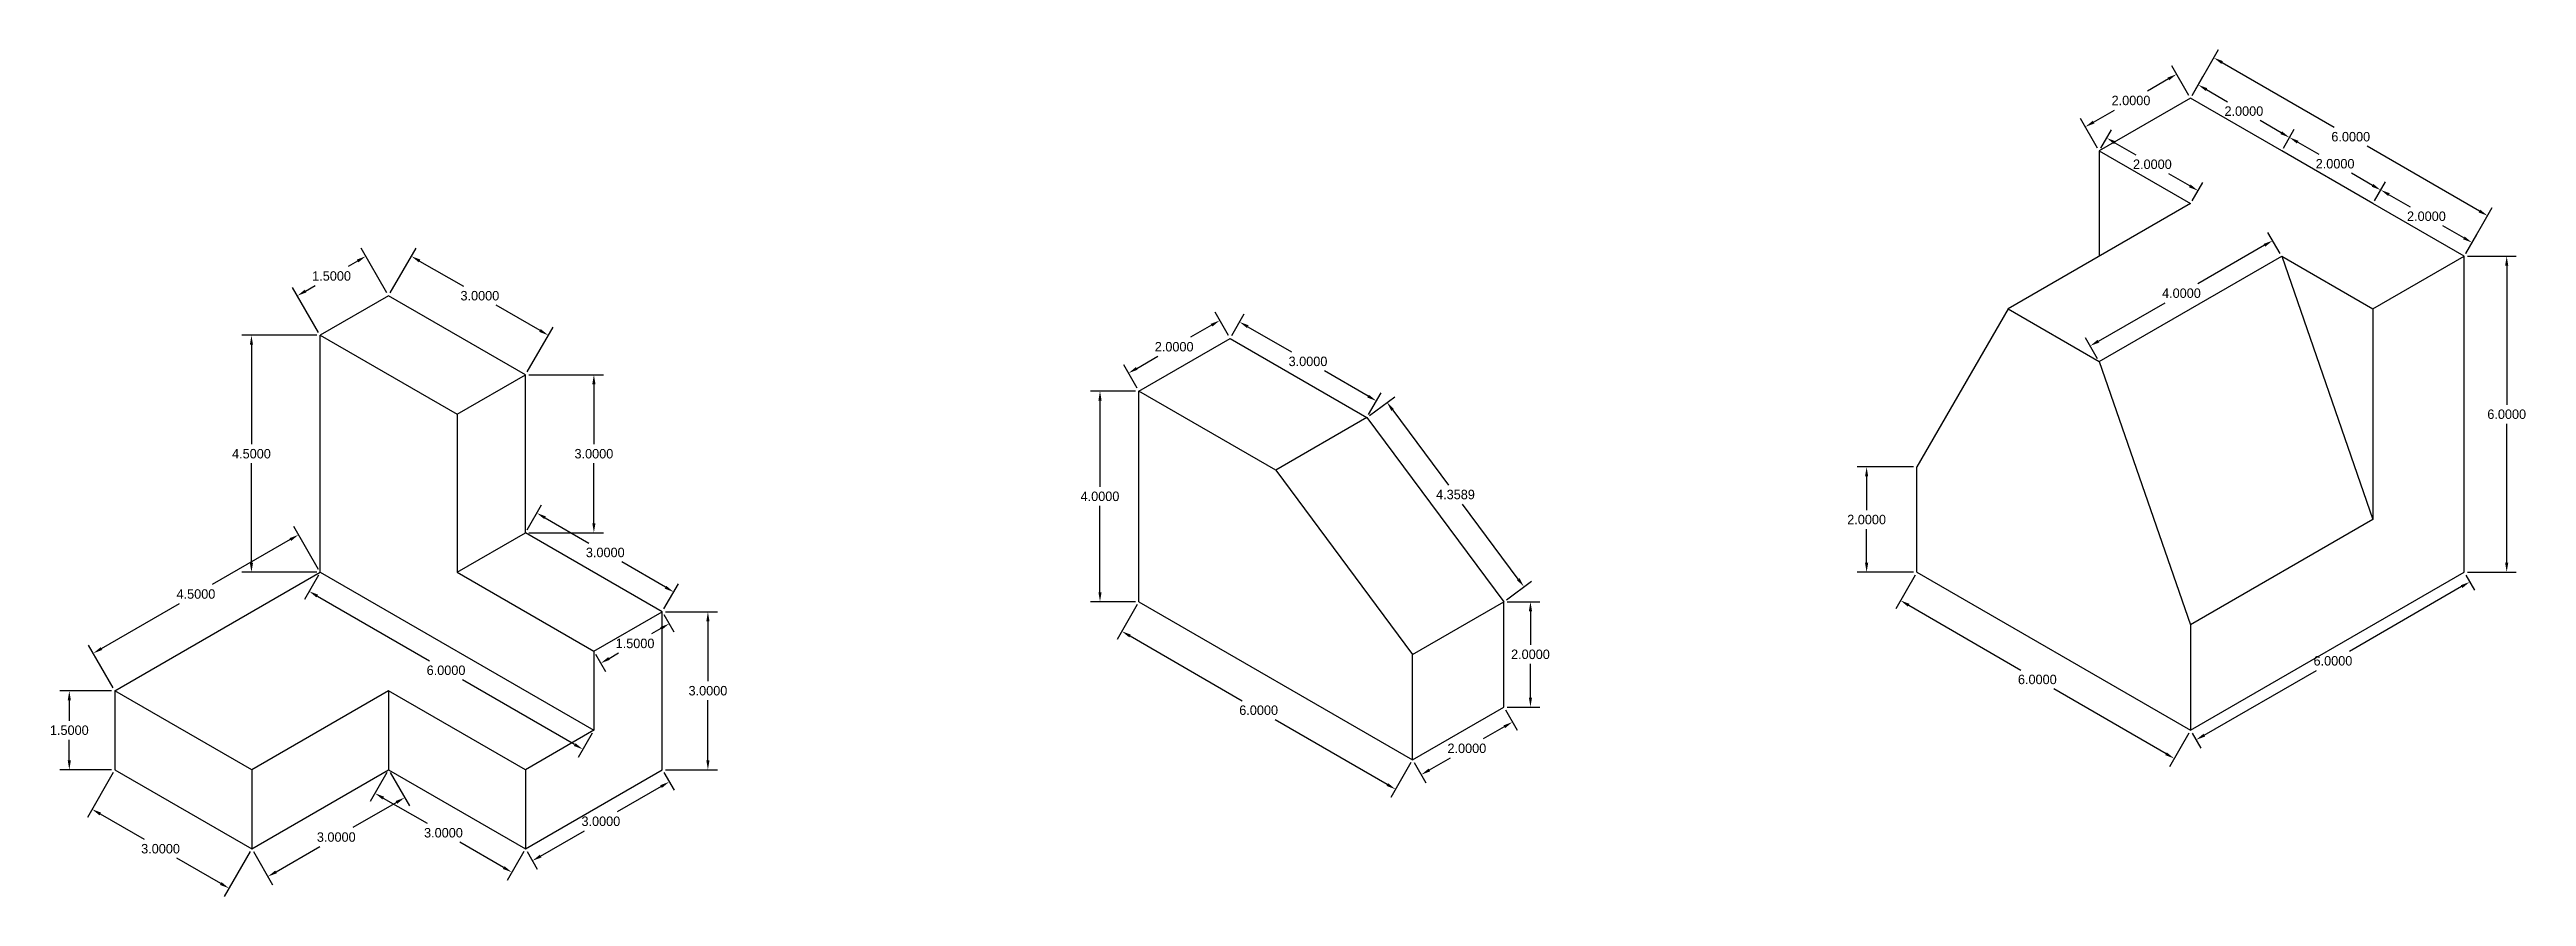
# Model space of a CAD drawing. Header units: inches. Extents: x 23 to 182, y 18 to 39.
# Drawn here: x 22.57 to 69.6, y 18.34 to 34.43 of the extents above; entities that cross this region are included whole.
import ezdxf

# ---------------------------------------------------------------- set-up
doc = ezdxf.new("R2010")
doc.units = ezdxf.units.IN
doc.header["$MEASUREMENT"] = 0
doc.dimstyles.get("Standard").update_dxf_attribs({"dimtxt": 0.18, "dimasz": 0.18, "dimexe": 0.18, "dimexo": 0.0625, "dimgap": 0.09, "dimtad": 0, "dimtih": 1, "dimtoh": 1, "dimdec": 4, "dimzin": 0, "dimdsep": 46, "dimtxsty": 'Standard', "dimcen": 0.09, "dimadec": 0, "dimazin": 0, "dimtfac": 1, "dimtdec": 4, "dimtofl": 0, "dimtmove": 0, "dimatfit": 3, "dimfxl": 1, "dimtolj": 1, "dimtzin": 0, "dimarcsym": 0})

msp = doc.modelspace()

# ---------------------------------------------------------------- blocks, each defined once
blk = doc.blocks.new('*D1')
at = {"color": 0, "lineweight": -2}
for p, q in [((28.981, 29.804), (28.489, 30.656)), ((28.423, 30.41), (28.241, 30.305)), ((27.682, 29.054), (27.19, 29.906)), ((27.436, 29.84), (27.618, 29.945))]:
    blk.add_line(p, q, dxfattribs=at)
at = {"color": 0}
for points in [[(28.408, 30.436), (28.438, 30.384), (28.579, 30.5)], [(27.421, 29.866), (27.451, 29.814), (27.28, 29.75)]]:
    blk.add_solid(points, dxfattribs=at)
at = {"layer": 'Defpoints', "color": 0}
for p in [(27.28, 29.75), (29.012, 29.75), (27.713, 29)]:
    blk.add_point(p, dxfattribs=at)
at = {"color": 0, "insert": (27.929, 30.125), "char_height": 0.18, "attachment_point": 5}
blk.add_mtext('\\A1;1.5000', dxfattribs=at)
blk = doc.blocks.new('*D2')
at = {"color": 0, "lineweight": -2}
for p, q in [((29.043, 29.804), (29.535, 30.656)), ((29.601, 30.41), (30.432, 29.93)), ((31.887, 29.09), (31.056, 29.57)), ((31.641, 28.304), (32.133, 29.156))]:
    blk.add_line(p, q, dxfattribs=at)
at = {"color": 0}
for points in [[(29.616, 30.436), (29.586, 30.384), (29.445, 30.5)], [(31.902, 29.116), (31.872, 29.064), (32.043, 29)]]:
    blk.add_solid(points, dxfattribs=at)
at = {"layer": 'Defpoints', "color": 0}
for p in [(29.012, 29.75), (32.043, 29), (31.61, 28.25)]:
    blk.add_point(p, dxfattribs=at)
at = {"color": 0, "insert": (30.744, 29.75), "char_height": 0.18, "attachment_point": 5}
blk.add_mtext('\\A1;3.0000', dxfattribs=at)
blk = doc.blocks.new('*D3')
at = {"color": 0, "lineweight": -2}
for p, q in [((31.672, 28.25), (33.089, 28.25)), ((32.909, 28.07), (32.909, 26.93)), ((32.909, 25.43), (32.909, 26.57)), ((31.672, 25.25), (33.089, 25.25))]:
    blk.add_line(p, q, dxfattribs=at)
at = {"color": 0}
for points in [[(32.879, 28.07), (32.939, 28.07), (32.909, 28.25)], [(32.879, 25.43), (32.939, 25.43), (32.909, 25.25)]]:
    blk.add_solid(points, dxfattribs=at)
at = {"layer": 'Defpoints', "color": 0}
for p in [(31.61, 28.25), (31.61, 25.25), (32.909, 25.25)]:
    blk.add_point(p, dxfattribs=at)
at = {"color": 0, "insert": (32.909, 26.75), "char_height": 0.18, "attachment_point": 5}
blk.add_mtext('\\A1;3.0000', dxfattribs=at)
blk = doc.blocks.new('*D4')
at = {"color": 0, "lineweight": -2}
for p, q in [((31.641, 25.304), (31.916, 25.781)), ((31.982, 25.535), (32.814, 25.055)), ((34.269, 24.215), (33.437, 24.695)), ((34.239, 23.804), (34.515, 24.281))]:
    blk.add_line(p, q, dxfattribs=at)
at = {"color": 0}
for points in [[(31.997, 25.561), (31.967, 25.509), (31.826, 25.625)], [(34.284, 24.241), (34.254, 24.189), (34.425, 24.125)]]:
    blk.add_solid(points, dxfattribs=at)
at = {"layer": 'Defpoints', "color": 0}
for p in [(31.61, 25.25), (34.425, 24.125), (34.208, 23.75)]:
    blk.add_point(p, dxfattribs=at)
at = {"color": 0, "insert": (33.125, 24.875), "char_height": 0.18, "attachment_point": 5}
blk.add_mtext('\\A1;3.0000', dxfattribs=at)
blk = doc.blocks.new('*D5')
at = {"color": 0, "lineweight": -2}
for p, q in [((34.271, 23.75), (35.254, 23.75)), ((35.074, 23.57), (35.074, 22.43)), ((35.074, 20.93), (35.074, 22.07)), ((34.271, 20.75), (35.254, 20.75))]:
    blk.add_line(p, q, dxfattribs=at)
at = {"color": 0}
for points in [[(35.044, 23.57), (35.104, 23.57), (35.074, 23.75)], [(35.044, 20.93), (35.104, 20.93), (35.074, 20.75)]]:
    blk.add_solid(points, dxfattribs=at)
at = {"layer": 'Defpoints', "color": 0}
for p in [(34.208, 23.75), (34.208, 20.75), (35.074, 20.75)]:
    blk.add_point(p, dxfattribs=at)
at = {"color": 0, "insert": (35.074, 22.25), "char_height": 0.18, "attachment_point": 5}
blk.add_mtext('\\A1;3.0000', dxfattribs=at)
blk = doc.blocks.new('*D6')
at = {"color": 0, "lineweight": -2}
for p, q in [((23.753, 22.25), (22.77, 22.25)), ((22.95, 22.07), (22.95, 21.68)), ((22.95, 20.93), (22.95, 21.32)), ((23.753, 20.75), (22.77, 20.75))]:
    blk.add_line(p, q, dxfattribs=at)
at = {"color": 0}
for points in [[(22.92, 22.07), (22.98, 22.07), (22.95, 22.25)], [(22.92, 20.93), (22.98, 20.93), (22.95, 20.75)]]:
    blk.add_solid(points, dxfattribs=at)
at = {"layer": 'Defpoints', "color": 0}
for p in [(23.816, 22.25), (22.95, 20.75), (23.816, 20.75)]:
    blk.add_point(p, dxfattribs=at)
at = {"color": 0, "insert": (22.95, 21.5), "char_height": 0.18, "attachment_point": 5}
blk.add_mtext('\\A1;1.5000', dxfattribs=at)
blk = doc.blocks.new('*D7')
at = {"color": 0, "lineweight": -2}
for p, q in [((23.784, 20.696), (23.293, 19.844)), ((23.539, 19.91), (24.37, 19.43)), ((25.825, 18.59), (24.993, 19.07)), ((26.383, 19.196), (25.891, 18.344))]:
    blk.add_line(p, q, dxfattribs=at)
at = {"color": 0}
for points in [[(23.554, 19.936), (23.524, 19.884), (23.383, 20)], [(25.84, 18.616), (25.81, 18.564), (25.981, 18.5)]]:
    blk.add_solid(points, dxfattribs=at)
at = {"layer": 'Defpoints', "color": 0}
for p in [(23.816, 20.75), (26.414, 19.25), (25.981, 18.5)]:
    blk.add_point(p, dxfattribs=at)
at = {"color": 0, "insert": (24.682, 19.25), "char_height": 0.18, "attachment_point": 5}
blk.add_mtext('\\A1;3.0000', dxfattribs=at)
blk = doc.blocks.new('*D8')
at = {"color": 0, "lineweight": -2}
for p, q in [((29.043, 20.696), (29.407, 20.065)), ((29.161, 20.131), (28.33, 19.651)), ((26.875, 18.811), (27.706, 19.291)), ((26.445, 19.196), (26.809, 18.565))]:
    blk.add_line(p, q, dxfattribs=at)
at = {"color": 0}
for points in [[(29.146, 20.157), (29.176, 20.105), (29.317, 20.221)], [(26.86, 18.837), (26.89, 18.785), (26.719, 18.721)]]:
    blk.add_solid(points, dxfattribs=at)
at = {"layer": 'Defpoints', "color": 0}
for p in [(29.012, 20.75), (29.317, 20.221), (26.414, 19.25)]:
    blk.add_point(p, dxfattribs=at)
at = {"color": 0, "insert": (28.018, 19.471), "char_height": 0.18, "attachment_point": 5}
blk.add_mtext('\\A1;3.0000', dxfattribs=at)
blk = doc.blocks.new('*D9')
at = {"color": 0, "lineweight": -2}
for p, q in [((28.981, 20.696), (28.664, 20.147)), ((28.91, 20.213), (29.741, 19.733)), ((31.196, 18.893), (30.365, 19.373)), ((31.579, 19.196), (31.262, 18.647))]:
    blk.add_line(p, q, dxfattribs=at)
at = {"color": 0}
for points in [[(28.925, 20.239), (28.895, 20.187), (28.754, 20.303)], [(31.211, 18.919), (31.181, 18.867), (31.352, 18.803)]]:
    blk.add_solid(points, dxfattribs=at)
at = {"layer": 'Defpoints', "color": 0}
for p in [(29.012, 20.75), (31.61, 19.25), (31.352, 18.803)]:
    blk.add_point(p, dxfattribs=at)
at = {"color": 0, "insert": (30.053, 19.553), "char_height": 0.18, "attachment_point": 5}
blk.add_mtext('\\A1;3.0000', dxfattribs=at)
blk = doc.blocks.new('*D10')
at = {"color": 0, "lineweight": -2}
for p, q in [((34.239, 20.696), (34.43, 20.365)), ((34.184, 20.431), (33.353, 19.951)), ((31.898, 19.111), (32.729, 19.591)), ((31.641, 19.196), (31.832, 18.865))]:
    blk.add_line(p, q, dxfattribs=at)
at = {"color": 0}
for points in [[(34.169, 20.457), (34.199, 20.405), (34.34, 20.521)], [(31.883, 19.137), (31.913, 19.085), (31.742, 19.021)]]:
    blk.add_solid(points, dxfattribs=at)
at = {"layer": 'Defpoints', "color": 0}
for p in [(34.208, 20.75), (34.34, 20.521), (31.61, 19.25)]:
    blk.add_point(p, dxfattribs=at)
at = {"color": 0, "insert": (33.041, 19.771), "char_height": 0.18, "attachment_point": 5}
blk.add_mtext('\\A1;3.0000', dxfattribs=at)
blk = doc.blocks.new('*D11')
at = {"color": 0, "lineweight": -2}
for p, q in [((27.65, 29), (26.228, 29)), ((26.408, 28.82), (26.408, 26.93)), ((26.408, 24.68), (26.408, 26.57)), ((27.65, 24.5), (26.228, 24.5))]:
    blk.add_line(p, q, dxfattribs=at)
at = {"color": 0}
for points in [[(26.378, 28.82), (26.438, 28.82), (26.408, 29)], [(26.378, 24.68), (26.438, 24.68), (26.408, 24.5)]]:
    blk.add_solid(points, dxfattribs=at)
at = {"layer": 'Defpoints', "color": 0}
for p in [(27.713, 29), (26.408, 24.5), (27.713, 24.5)]:
    blk.add_point(p, dxfattribs=at)
at = {"color": 0, "insert": (26.408, 26.75), "char_height": 0.18, "attachment_point": 5}
blk.add_mtext('\\A1;4.5000', dxfattribs=at)
blk = doc.blocks.new('*D12')
at = {"color": 0, "lineweight": -2}
for p, q in [((27.146, 25.121), (25.665, 24.266)), ((27.682, 24.554), (27.212, 25.367)), ((23.561, 23.051), (25.042, 23.906)), ((23.784, 22.304), (23.315, 23.117))]:
    blk.add_line(p, q, dxfattribs=at)
at = {"color": 0}
for points in [[(27.131, 25.147), (27.161, 25.095), (27.302, 25.211)], [(23.546, 23.077), (23.576, 23.025), (23.405, 22.961)]]:
    blk.add_solid(points, dxfattribs=at)
at = {"layer": 'Defpoints', "color": 0}
for p in [(27.713, 24.5), (23.405, 22.961), (23.816, 22.25)]:
    blk.add_point(p, dxfattribs=at)
at = {"color": 0, "insert": (25.354, 24.086), "char_height": 0.18, "attachment_point": 5}
blk.add_mtext('\\A1;4.5000', dxfattribs=at)
blk = doc.blocks.new('*D13')
at = {"color": 0, "lineweight": -2}
for p, q in [((34.239, 23.696), (34.429, 23.367)), ((34.183, 23.433), (34.001, 23.328)), ((32.94, 22.946), (33.13, 22.617)), ((33.196, 22.863), (33.378, 22.968))]:
    blk.add_line(p, q, dxfattribs=at)
at = {"color": 0}
for points in [[(34.168, 23.459), (34.198, 23.407), (34.339, 23.523)], [(33.181, 22.889), (33.211, 22.837), (33.04, 22.773)]]:
    blk.add_solid(points, dxfattribs=at)
at = {"layer": 'Defpoints', "color": 0}
for p in [(34.208, 23.75), (34.339, 23.523), (32.909, 23)]:
    blk.add_point(p, dxfattribs=at)
at = {"color": 0, "insert": (33.69, 23.148), "char_height": 0.18, "attachment_point": 5}
blk.add_mtext('\\A1;1.5000', dxfattribs=at)
blk = doc.blocks.new('*D14')
at = {"color": 0, "lineweight": -2}
for p, q in [((27.682, 24.446), (27.414, 23.982)), ((27.659, 24.048), (29.79, 22.818)), ((32.544, 21.228), (30.413, 22.458)), ((32.878, 21.446), (32.61, 20.982))]:
    blk.add_line(p, q, dxfattribs=at)
at = {"color": 0}
for points in [[(27.674, 24.074), (27.644, 24.022), (27.504, 24.138)], [(32.559, 21.254), (32.529, 21.202), (32.7, 21.138)]]:
    blk.add_solid(points, dxfattribs=at)
at = {"layer": 'Defpoints', "color": 0}
for p in [(27.713, 24.5), (32.909, 21.5), (32.7, 21.138)]:
    blk.add_point(p, dxfattribs=at)
at = {"color": 0, "insert": (30.102, 22.638), "char_height": 0.18, "attachment_point": 5}
blk.add_mtext('\\A1;6.0000', dxfattribs=at)
blk = doc.blocks.new('*D15')
at = {"color": 0, "lineweight": -2}
for p, q in [((44.635, 29.191), (44.237, 28.961)), ((44.956, 28.995), (44.701, 29.437)), ((43.224, 27.995), (42.969, 28.437)), ((43.215, 28.371), (43.613, 28.601))]:
    blk.add_line(p, q, dxfattribs=at)
at = {"color": 0}
for points in [[(44.62, 29.217), (44.65, 29.165), (44.791, 29.281)], [(43.2, 28.397), (43.23, 28.345), (43.059, 28.281)]]:
    blk.add_solid(points, dxfattribs=at)
at = {"layer": 'Defpoints', "color": 0}
for p in [(44.987, 28.941), (43.059, 28.281), (43.255, 27.941)]:
    blk.add_point(p, dxfattribs=at)
at = {"color": 0, "insert": (43.925, 28.781), "char_height": 0.18, "attachment_point": 5}
blk.add_mtext('\\A1;2.0000', dxfattribs=at)
blk = doc.blocks.new('*D16')
at = {"color": 0, "lineweight": -2}
for p, q in [((45.018, 28.995), (45.257, 29.409)), ((45.323, 29.163), (46.154, 28.683)), ((47.609, 27.843), (46.778, 28.323)), ((47.616, 27.495), (47.855, 27.909))]:
    blk.add_line(p, q, dxfattribs=at)
at = {"color": 0}
for points in [[(45.338, 29.189), (45.308, 29.137), (45.167, 29.253)], [(47.624, 27.869), (47.594, 27.817), (47.765, 27.753)]]:
    blk.add_solid(points, dxfattribs=at)
at = {"layer": 'Defpoints', "color": 0}
for p in [(44.987, 28.941), (47.765, 27.753), (47.585, 27.441)]:
    blk.add_point(p, dxfattribs=at)
at = {"color": 0, "insert": (46.466, 28.503), "char_height": 0.18, "attachment_point": 5}
blk.add_mtext('\\A1;3.0000', dxfattribs=at)
blk = doc.blocks.new('*D17')
at = {"color": 0, "lineweight": -2}
for p, q in [((47.635, 27.478), (48.112, 27.832)), ((48.074, 27.58), (49.133, 26.155)), ((50.458, 24.369), (49.4, 25.795)), ((50.233, 23.978), (50.71, 24.332))]:
    blk.add_line(p, q, dxfattribs=at)
at = {"color": 0}
for points in [[(48.099, 27.598), (48.05, 27.562), (47.967, 27.725)], [(50.482, 24.387), (50.434, 24.351), (50.565, 24.225)]]:
    blk.add_solid(points, dxfattribs=at)
at = {"layer": 'Defpoints', "color": 0}
for p in [(47.585, 27.441), (50.565, 24.225), (50.183, 23.941)]:
    blk.add_point(p, dxfattribs=at)
at = {"color": 0, "insert": (49.266, 25.975), "char_height": 0.18, "attachment_point": 5}
blk.add_mtext('\\A1;4.3589', dxfattribs=at)
blk = doc.blocks.new('*D18')
at = {"color": 0, "lineweight": -2}
for p, q in [((50.214, 21.887), (50.438, 21.5)), ((50.192, 21.566), (49.793, 21.336)), ((48.482, 20.887), (48.706, 20.5)), ((48.771, 20.746), (49.17, 20.976))]:
    blk.add_line(p, q, dxfattribs=at)
at = {"color": 0}
for points in [[(50.177, 21.592), (50.207, 21.54), (50.348, 21.656)], [(48.756, 20.772), (48.786, 20.72), (48.616, 20.656)]]:
    blk.add_solid(points, dxfattribs=at)
at = {"layer": 'Defpoints', "color": 0}
for p in [(50.183, 21.941), (48.451, 20.941), (48.616, 20.656)]:
    blk.add_point(p, dxfattribs=at)
at = {"color": 0, "insert": (49.482, 21.156), "char_height": 0.18, "attachment_point": 5}
blk.add_mtext('\\A1;2.0000', dxfattribs=at)
blk = doc.blocks.new('*D19')
at = {"color": 0, "lineweight": -2}
for p, q in [((43.224, 23.887), (42.841, 23.224)), ((43.087, 23.29), (45.217, 22.06)), ((47.971, 20.47), (45.841, 21.7)), ((48.42, 20.887), (48.037, 20.224))]:
    blk.add_line(p, q, dxfattribs=at)
at = {"color": 0}
for points in [[(43.102, 23.316), (43.072, 23.264), (42.931, 23.38)], [(47.986, 20.496), (47.956, 20.444), (48.127, 20.38)]]:
    blk.add_solid(points, dxfattribs=at)
at = {"layer": 'Defpoints', "color": 0}
for p in [(43.255, 23.941), (48.451, 20.941), (48.127, 20.38)]:
    blk.add_point(p, dxfattribs=at)
at = {"color": 0, "insert": (45.529, 21.88), "char_height": 0.18, "attachment_point": 5}
blk.add_mtext('\\A1;6.0000', dxfattribs=at)
blk = doc.blocks.new('*D20')
at = {"color": 0, "lineweight": -2}
for p, q in [((43.192, 27.941), (42.337, 27.941)), ((42.517, 27.761), (42.517, 26.121)), ((42.517, 24.121), (42.517, 25.761)), ((43.192, 23.941), (42.337, 23.941))]:
    blk.add_line(p, q, dxfattribs=at)
at = {"color": 0}
for points in [[(42.487, 27.761), (42.547, 27.761), (42.517, 27.941)], [(42.487, 24.121), (42.547, 24.121), (42.517, 23.941)]]:
    blk.add_solid(points, dxfattribs=at)
at = {"layer": 'Defpoints', "color": 0}
for p in [(43.255, 27.941), (42.517, 23.941), (43.255, 23.941)]:
    blk.add_point(p, dxfattribs=at)
at = {"color": 0, "insert": (42.517, 25.941), "char_height": 0.18, "attachment_point": 5}
blk.add_mtext('\\A1;4.0000', dxfattribs=at)
blk = doc.blocks.new('*D21')
at = {"color": 0, "lineweight": -2}
for p, q in [((50.246, 23.941), (50.869, 23.941)), ((50.689, 23.761), (50.689, 23.121)), ((50.689, 22.121), (50.689, 22.761)), ((50.246, 21.941), (50.869, 21.941))]:
    blk.add_line(p, q, dxfattribs=at)
at = {"color": 0}
for points in [[(50.659, 23.761), (50.719, 23.761), (50.689, 23.941)], [(50.659, 22.121), (50.719, 22.121), (50.689, 21.941)]]:
    blk.add_solid(points, dxfattribs=at)
at = {"layer": 'Defpoints', "color": 0}
for p in [(50.183, 23.941), (50.183, 21.941), (50.689, 21.941)]:
    blk.add_point(p, dxfattribs=at)
at = {"color": 0, "insert": (50.689, 22.941), "char_height": 0.18, "attachment_point": 5}
blk.add_mtext('\\A1;2.0000', dxfattribs=at)
blk = doc.blocks.new('*D22')
at = {"color": 0, "lineweight": -2}
for p, q in [((62.8, 33.867), (62.402, 33.637)), ((63.189, 33.554), (62.866, 34.113)), ((61.457, 32.554), (61.134, 33.113)), ((61.38, 33.047), (61.778, 33.277))]:
    blk.add_line(p, q, dxfattribs=at)
at = {"color": 0}
for points in [[(62.785, 33.893), (62.815, 33.841), (62.956, 33.957)], [(61.365, 33.073), (61.395, 33.021), (61.224, 32.957)]]:
    blk.add_solid(points, dxfattribs=at)
at = {"layer": 'Defpoints', "color": 0}
for p in [(63.22, 33.5), (61.224, 32.957), (61.488, 32.5)]:
    blk.add_point(p, dxfattribs=at)
at = {"color": 0, "insert": (62.09, 33.457), "char_height": 0.18, "attachment_point": 5}
blk.add_mtext('\\A1;2.0000', dxfattribs=at)
blk = doc.blocks.new('*D23')
at = {"color": 0, "lineweight": -2}
for p, q in [((63.251, 33.554), (63.754, 34.425)), ((63.82, 34.179), (65.95, 32.949)), ((68.704, 31.359), (66.574, 32.589)), ((68.447, 30.554), (68.95, 31.425))]:
    blk.add_line(p, q, dxfattribs=at)
at = {"color": 0}
for points in [[(63.835, 34.205), (63.805, 34.153), (63.664, 34.269)], [(68.719, 31.385), (68.689, 31.333), (68.86, 31.269)]]:
    blk.add_solid(points, dxfattribs=at)
at = {"layer": 'Defpoints', "color": 0}
for p in [(63.22, 33.5), (68.86, 31.269), (68.416, 30.5)]:
    blk.add_point(p, dxfattribs=at)
at = {"color": 0, "insert": (66.262, 32.769), "char_height": 0.18, "attachment_point": 5}
blk.add_mtext('\\A1;6.0000', dxfattribs=at)
blk = doc.blocks.new('*D24')
at = {"color": 0, "lineweight": -2}
for p, q in [((63.251, 33.554), (63.457, 33.911)), ((63.523, 33.665), (63.922, 33.435)), ((64.943, 32.845), (64.545, 33.075)), ((64.983, 32.554), (65.189, 32.911))]:
    blk.add_line(p, q, dxfattribs=at)
at = {"color": 0}
for points in [[(63.538, 33.691), (63.508, 33.639), (63.367, 33.755)], [(64.958, 32.871), (64.928, 32.819), (65.099, 32.755)]]:
    blk.add_solid(points, dxfattribs=at)
at = {"layer": 'Defpoints', "color": 0}
for p in [(63.22, 33.5), (64.952, 32.5), (65.099, 32.755)]:
    blk.add_point(p, dxfattribs=at)
at = {"color": 0, "insert": (64.233, 33.255), "char_height": 0.18, "attachment_point": 5}
blk.add_mtext('\\A1;2.0000', dxfattribs=at)
blk = doc.blocks.new('*D25')
at = {"color": 0, "lineweight": -2}
for p, q in [((64.983, 32.554), (65.189, 32.911)), ((65.255, 32.666), (65.654, 32.436)), ((66.676, 31.846), (66.277, 32.076)), ((66.715, 31.554), (66.921, 31.911))]:
    blk.add_line(p, q, dxfattribs=at)
at = {"color": 0}
for points in [[(65.27, 32.692), (65.24, 32.64), (65.099, 32.756)], [(66.691, 31.872), (66.661, 31.82), (66.831, 31.756)]]:
    blk.add_solid(points, dxfattribs=at)
at = {"layer": 'Defpoints', "color": 0}
for p in [(64.952, 32.5), (66.831, 31.756), (66.684, 31.5)]:
    blk.add_point(p, dxfattribs=at)
at = {"color": 0, "insert": (65.965, 32.256), "char_height": 0.18, "attachment_point": 5}
blk.add_mtext('\\A1;2.0000', dxfattribs=at)
blk = doc.blocks.new('*D26')
at = {"color": 0, "lineweight": -2}
for p, q in [((66.715, 31.554), (66.923, 31.915)), ((66.989, 31.669), (67.388, 31.439)), ((68.41, 30.849), (68.011, 31.079)), ((68.447, 30.554), (68.655, 30.915))]:
    blk.add_line(p, q, dxfattribs=at)
at = {"color": 0}
for points in [[(67.004, 31.695), (66.974, 31.643), (66.833, 31.759)], [(68.425, 30.875), (68.395, 30.823), (68.565, 30.759)]]:
    blk.add_solid(points, dxfattribs=at)
at = {"layer": 'Defpoints', "color": 0}
for p in [(66.684, 31.5), (68.565, 30.759), (68.416, 30.5)]:
    blk.add_point(p, dxfattribs=at)
at = {"color": 0, "insert": (67.699, 31.259), "char_height": 0.18, "attachment_point": 5}
blk.add_mtext('\\A1;2.0000', dxfattribs=at)
blk = doc.blocks.new('*D27')
at = {"color": 0, "lineweight": -2}
for p, q in [((68.479, 30.5), (69.403, 30.5)), ((69.223, 30.32), (69.223, 27.68)), ((69.223, 24.68), (69.223, 27.32)), ((68.479, 24.5), (69.403, 24.5))]:
    blk.add_line(p, q, dxfattribs=at)
at = {"color": 0}
for points in [[(69.193, 30.32), (69.253, 30.32), (69.223, 30.5)], [(69.193, 24.68), (69.253, 24.68), (69.223, 24.5)]]:
    blk.add_solid(points, dxfattribs=at)
at = {"layer": 'Defpoints', "color": 0}
for p in [(68.416, 30.5), (68.416, 24.5), (69.223, 24.5)]:
    blk.add_point(p, dxfattribs=at)
at = {"color": 0, "insert": (69.223, 27.5), "char_height": 0.18, "attachment_point": 5}
blk.add_mtext('\\A1;6.0000', dxfattribs=at)
blk = doc.blocks.new('*D28')
at = {"color": 0, "lineweight": -2}
for p, q in [((68.366, 24.227), (66.236, 22.997)), ((68.447, 24.446), (68.612, 24.161)), ((63.482, 21.407), (65.612, 22.637)), ((63.251, 21.446), (63.416, 21.161))]:
    blk.add_line(p, q, dxfattribs=at)
at = {"color": 0}
for points in [[(68.351, 24.253), (68.381, 24.201), (68.522, 24.317)], [(63.467, 21.433), (63.497, 21.381), (63.326, 21.317)]]:
    blk.add_solid(points, dxfattribs=at)
at = {"layer": 'Defpoints', "color": 0}
for p in [(68.416, 24.5), (63.22, 21.5), (63.326, 21.317)]:
    blk.add_point(p, dxfattribs=at)
at = {"color": 0, "insert": (65.924, 22.817), "char_height": 0.18, "attachment_point": 5}
blk.add_mtext('\\A1;6.0000', dxfattribs=at)
blk = doc.blocks.new('*D29')
at = {"color": 0, "lineweight": -2}
for p, q in [((57.992, 24.446), (57.624, 23.808)), ((57.87, 23.874), (60.001, 22.644)), ((62.755, 21.054), (60.624, 22.284)), ((63.189, 21.446), (62.82, 20.808))]:
    blk.add_line(p, q, dxfattribs=at)
at = {"color": 0}
for points in [[(57.885, 23.9), (57.855, 23.848), (57.714, 23.964)], [(62.77, 21.08), (62.74, 21.028), (62.91, 20.964)]]:
    blk.add_solid(points, dxfattribs=at)
at = {"layer": 'Defpoints', "color": 0}
for p in [(58.024, 24.5), (57.714, 23.964), (63.22, 21.5)]:
    blk.add_point(p, dxfattribs=at)
at = {"color": 0, "insert": (60.312, 22.464), "char_height": 0.18, "attachment_point": 5}
blk.add_mtext('\\A1;6.0000', dxfattribs=at)
blk = doc.blocks.new('*D30')
at = {"color": 0, "lineweight": -2}
for p, q in [((57.961, 26.5), (56.891, 26.5)), ((57.071, 26.32), (57.071, 25.68)), ((57.071, 24.68), (57.071, 25.32)), ((57.961, 24.5), (56.891, 24.5))]:
    blk.add_line(p, q, dxfattribs=at)
at = {"color": 0}
for points in [[(57.041, 26.32), (57.101, 26.32), (57.071, 26.5)], [(57.041, 24.68), (57.101, 24.68), (57.071, 24.5)]]:
    blk.add_solid(points, dxfattribs=at)
at = {"layer": 'Defpoints', "color": 0}
for p in [(58.024, 26.5), (57.071, 24.5), (58.024, 24.5)]:
    blk.add_point(p, dxfattribs=at)
at = {"color": 0, "insert": (57.071, 25.5), "char_height": 0.18, "attachment_point": 5}
blk.add_mtext('\\A1;2.0000', dxfattribs=at)
blk = doc.blocks.new('*D31')
at = {"color": 0, "lineweight": -2}
for p, q in [((64.624, 30.708), (63.359, 29.978)), ((64.921, 30.554), (64.69, 30.954)), ((61.472, 28.888), (62.736, 29.618)), ((61.457, 28.554), (61.226, 28.954))]:
    blk.add_line(p, q, dxfattribs=at)
at = {"color": 0}
for points in [[(64.609, 30.734), (64.639, 30.682), (64.78, 30.798)], [(61.457, 28.914), (61.487, 28.862), (61.316, 28.798)]]:
    blk.add_solid(points, dxfattribs=at)
at = {"layer": 'Defpoints', "color": 0}
for p in [(64.952, 30.5), (61.316, 28.798), (61.488, 28.5)]:
    blk.add_point(p, dxfattribs=at)
at = {"color": 0, "insert": (63.048, 29.798), "char_height": 0.18, "attachment_point": 5}
blk.add_mtext('\\A1;4.0000', dxfattribs=at)
blk = doc.blocks.new('*D32')
at = {"color": 0, "lineweight": -2}
for p, q in [((61.519, 32.554), (61.72, 32.901)), ((61.785, 32.656), (62.184, 32.426)), ((63.206, 31.836), (62.807, 32.066)), ((63.251, 31.554), (63.452, 31.901))]:
    blk.add_line(p, q, dxfattribs=at)
at = {"color": 0}
for points in [[(61.8, 32.682), (61.77, 32.63), (61.63, 32.746)], [(63.221, 31.862), (63.191, 31.81), (63.362, 31.746)]]:
    blk.add_solid(points, dxfattribs=at)
at = {"layer": 'Defpoints', "color": 0}
for p in [(61.488, 32.5), (63.362, 31.746), (63.22, 31.5)]:
    blk.add_point(p, dxfattribs=at)
at = {"color": 0, "insert": (62.496, 32.246), "char_height": 0.18, "attachment_point": 5}
blk.add_mtext('\\A1;2.0000', dxfattribs=at)

# ---------------------------------------------------------------- dimensions: what is measured, and where the dimension line sits
for p1, p2, distance, picture, middle in [((63.21985, 33.5), (68.41601, 30.5), 0.88838, '*D23', (66.26212, 32.76936)), ((63.21985, 33.5), (61.4878, 32.5), -0.52744, '*D22', (62.09011, 33.45678)), ((63.21985, 33.5), (64.95191, 32.5), 0.29489, '*D24', (64.23332, 33.25538)), ((61.4878, 32.5), (63.21985, 31.5), 0.28358, '*D32', (62.49562, 32.24559)), ((64.95191, 32.5), (66.68396, 31.5), 0.29506, '*D25', (65.96546, 32.25553)), ((66.68396, 31.5), (68.41601, 30.5), 0.29883, '*D26', (67.6994, 31.25879)), ((29.01185, 29.75), (27.71281, 29), -0.86603, '*D1', (27.92932, 30.125)), ((29.01185, 29.75), (31.60993, 28.25), 0.86603, '*D2', (30.7439, 29.75)), ((64.95191, 30.5), (61.4878, 28.5), -0.34435, '*D31', (63.04768, 29.79822)), ((68.41601, 30.5), (68.41601, 24.5), 0.80728, '*D27', (69.22328, 27.5)), ((44.98698, 28.94122), (43.25493, 27.94122), -0.39225, '*D15', (43.92482, 28.78092)), ((44.98698, 28.94122), (47.58505, 27.44122), 0.3604, '*D16', (46.46621, 28.50333)), ((27.71281, 29), (27.71281, 24.5), -1.30487, '*D11', (26.40794, 26.75)), ((31.60993, 28.25), (31.60993, 25.25), 1.29904, '*D3', (32.90897, 26.75)), ((43.25493, 27.94122), (43.25493, 23.94122), -0.7381, '*D20', (42.51683, 25.94122)), ((47.58505, 27.44122), (50.18313, 23.94122), 0.47585, '*D17', (49.26618, 25.97485)), ((58.0237, 26.5), (58.0237, 24.5), -0.95298, '*D30', (57.07072, 25.5)), ((31.60993, 25.25), (34.208, 23.75), 0.43301, '*D4', (33.12547, 24.875)), ((27.71281, 24.5), (23.8157, 22.25), -0.82134, '*D12', (25.35358, 24.0863)), ((27.71281, 24.5), (32.90897, 21.5), -0.41851, '*D14', (30.10163, 22.63756)), ((63.21985, 21.5), (58.0237, 24.5), 0.61879, '*D29', (60.31238, 22.46411)), ((68.41601, 24.5), (63.21985, 21.5), 0.21178, '*D28', (65.92382, 22.8166)), ((32.90897, 23), (34.208, 23.75), -0.26207, '*D13', (33.68952, 23.14804)), ((43.25493, 23.94122), (48.45108, 20.94122), -0.64767, '*D19', (45.52917, 21.88032)), ((50.18313, 23.94122), (50.18313, 21.94122), 0.50577, '*D21', (50.68889, 22.94122)), ((23.8157, 22.25), (23.8157, 20.75), -0.86603, '*D6', (22.94967, 21.5)), ((50.18313, 21.94122), (48.45108, 20.94122), 0.32901, '*D18', (49.48161, 21.15629)), ((23.8157, 20.75), (26.41377, 19.25), -0.86603, '*D7', (24.68172, 19.25)), ((26.41377, 19.25), (29.01185, 20.75), -0.61041, '*D8', (28.01802, 19.47137)), ((29.01185, 20.75), (31.60993, 19.25), -0.51623, '*D9', (30.05277, 19.55293)), ((31.60993, 19.25), (34.208, 20.75), -0.26416, '*D10', (33.04105, 19.77123))]:
    dim = msp.add_aligned_dim(p1=p1, p2=p2, distance=distance, dimstyle='Standard')
    dim.commit()
    dim.dimension.update_dxf_attribs({"geometry": picture, "text_midpoint": middle})
dim = msp.add_linear_dim(base=(35.07403, 20.75), p1=(34.208, 23.75), p2=(34.208, 20.75), angle=90, dimstyle='Standard')
dim.commit()
dim.dimension.update_dxf_attribs({"geometry": '*D5', "text_midpoint": (35.07403, 22.25)})

# ---------------------------------------------------------------- linework, layer by layer
for p, q in [((63.21985, 33.5), (61.4878, 32.5)), ((64.95191, 32.5), (63.21985, 33.5)), ((61.4878, 32.5), (63.21985, 31.5)), ((61.4878, 32.5), (61.4878, 30.5)), ((66.68396, 31.5), (64.95191, 32.5)), ((63.21985, 31.5), (59.75575, 29.5)), ((68.41601, 30.5), (66.68396, 31.5)), ((61.4878, 28.5), (64.95191, 30.5)), ((64.95191, 30.5), (66.68396, 29.5)), ((64.95191, 30.5), (66.68396, 25.5)), ((66.68396, 29.5), (68.41601, 30.5)), ((68.41601, 24.5), (68.41601, 30.5)), ((29.01185, 29.75), (27.71281, 29)), ((31.60993, 28.25), (29.01185, 29.75)), ((59.75575, 29.5), (58.0237, 26.5)), ((59.75575, 29.5), (61.4878, 28.5)), ((66.68396, 29.5), (66.68396, 25.5)), ((27.71281, 29), (30.31089, 27.5)), ((27.71281, 24.5), (27.71281, 29)), ((43.25493, 27.94122), (44.98698, 28.94122)), ((44.98698, 28.94122), (47.58505, 27.44122)), ((30.31089, 27.5), (31.60993, 28.25)), ((31.60993, 25.25), (31.60993, 28.25)), ((61.4878, 28.5), (63.21985, 23.5)), ((43.25493, 23.94122), (43.25493, 27.94122)), ((45.853, 26.44122), (43.25493, 27.94122)), ((30.31089, 27.5), (30.31089, 24.5)), ((47.58505, 27.44122), (45.853, 26.44122)), ((47.58505, 27.44122), (50.18313, 23.94122)), ((45.853, 26.44122), (48.45108, 22.94122)), ((58.0237, 24.5), (58.0237, 26.5)), ((66.68396, 25.5), (63.21985, 23.5)), ((30.31089, 24.5), (31.60993, 25.25)), ((34.208, 23.75), (31.60993, 25.25)), ((23.8157, 22.25), (27.71281, 24.5)), ((27.71281, 24.5), (32.90897, 21.5)), ((30.31089, 24.5), (32.90897, 23)), ((58.0237, 24.5), (63.21985, 21.5)), ((63.21985, 21.5), (68.41601, 24.5)), ((32.90897, 23), (34.208, 23.75)), ((34.208, 20.75), (34.208, 23.75)), ((43.25493, 23.94122), (48.45108, 20.94122)), ((48.45108, 22.94122), (50.18313, 23.94122)), ((50.18313, 21.94122), (50.18313, 23.94122)), ((63.21985, 23.5), (63.21985, 21.5)), ((32.90897, 23), (32.90897, 21.5)), ((48.45108, 20.94122), (48.45108, 22.94122)), ((26.41377, 20.75), (23.8157, 22.25)), ((23.8157, 22.25), (23.8157, 20.75)), ((29.01185, 22.25), (26.41377, 20.75)), ((31.60993, 20.75), (29.01185, 22.25)), ((29.01185, 22.25), (29.01185, 20.75)), ((48.45108, 20.94122), (50.18313, 21.94122)), ((48.45108, 20.94122), (50.18313, 21.94122)), ((32.90897, 21.5), (31.60993, 20.75)), ((23.8157, 20.75), (26.41377, 19.25)), ((26.41377, 19.25), (29.01185, 20.75)), ((26.41377, 20.75), (26.41377, 19.25)), ((29.01185, 20.75), (31.60993, 19.25)), ((31.60993, 19.25), (34.208, 20.75)), ((31.60993, 20.75), (31.60993, 19.25))]:
    msp.add_line(p, q)

msp.set_redraw_order([(e.dxf.handle, doc.entitydb.next_handle()) for e in msp.query("TEXT MTEXT ATTDEF DIMENSION ARC_DIMENSION")])  # texts and dimensions are drawn at this point

doc.saveas('drawing.dxf')
